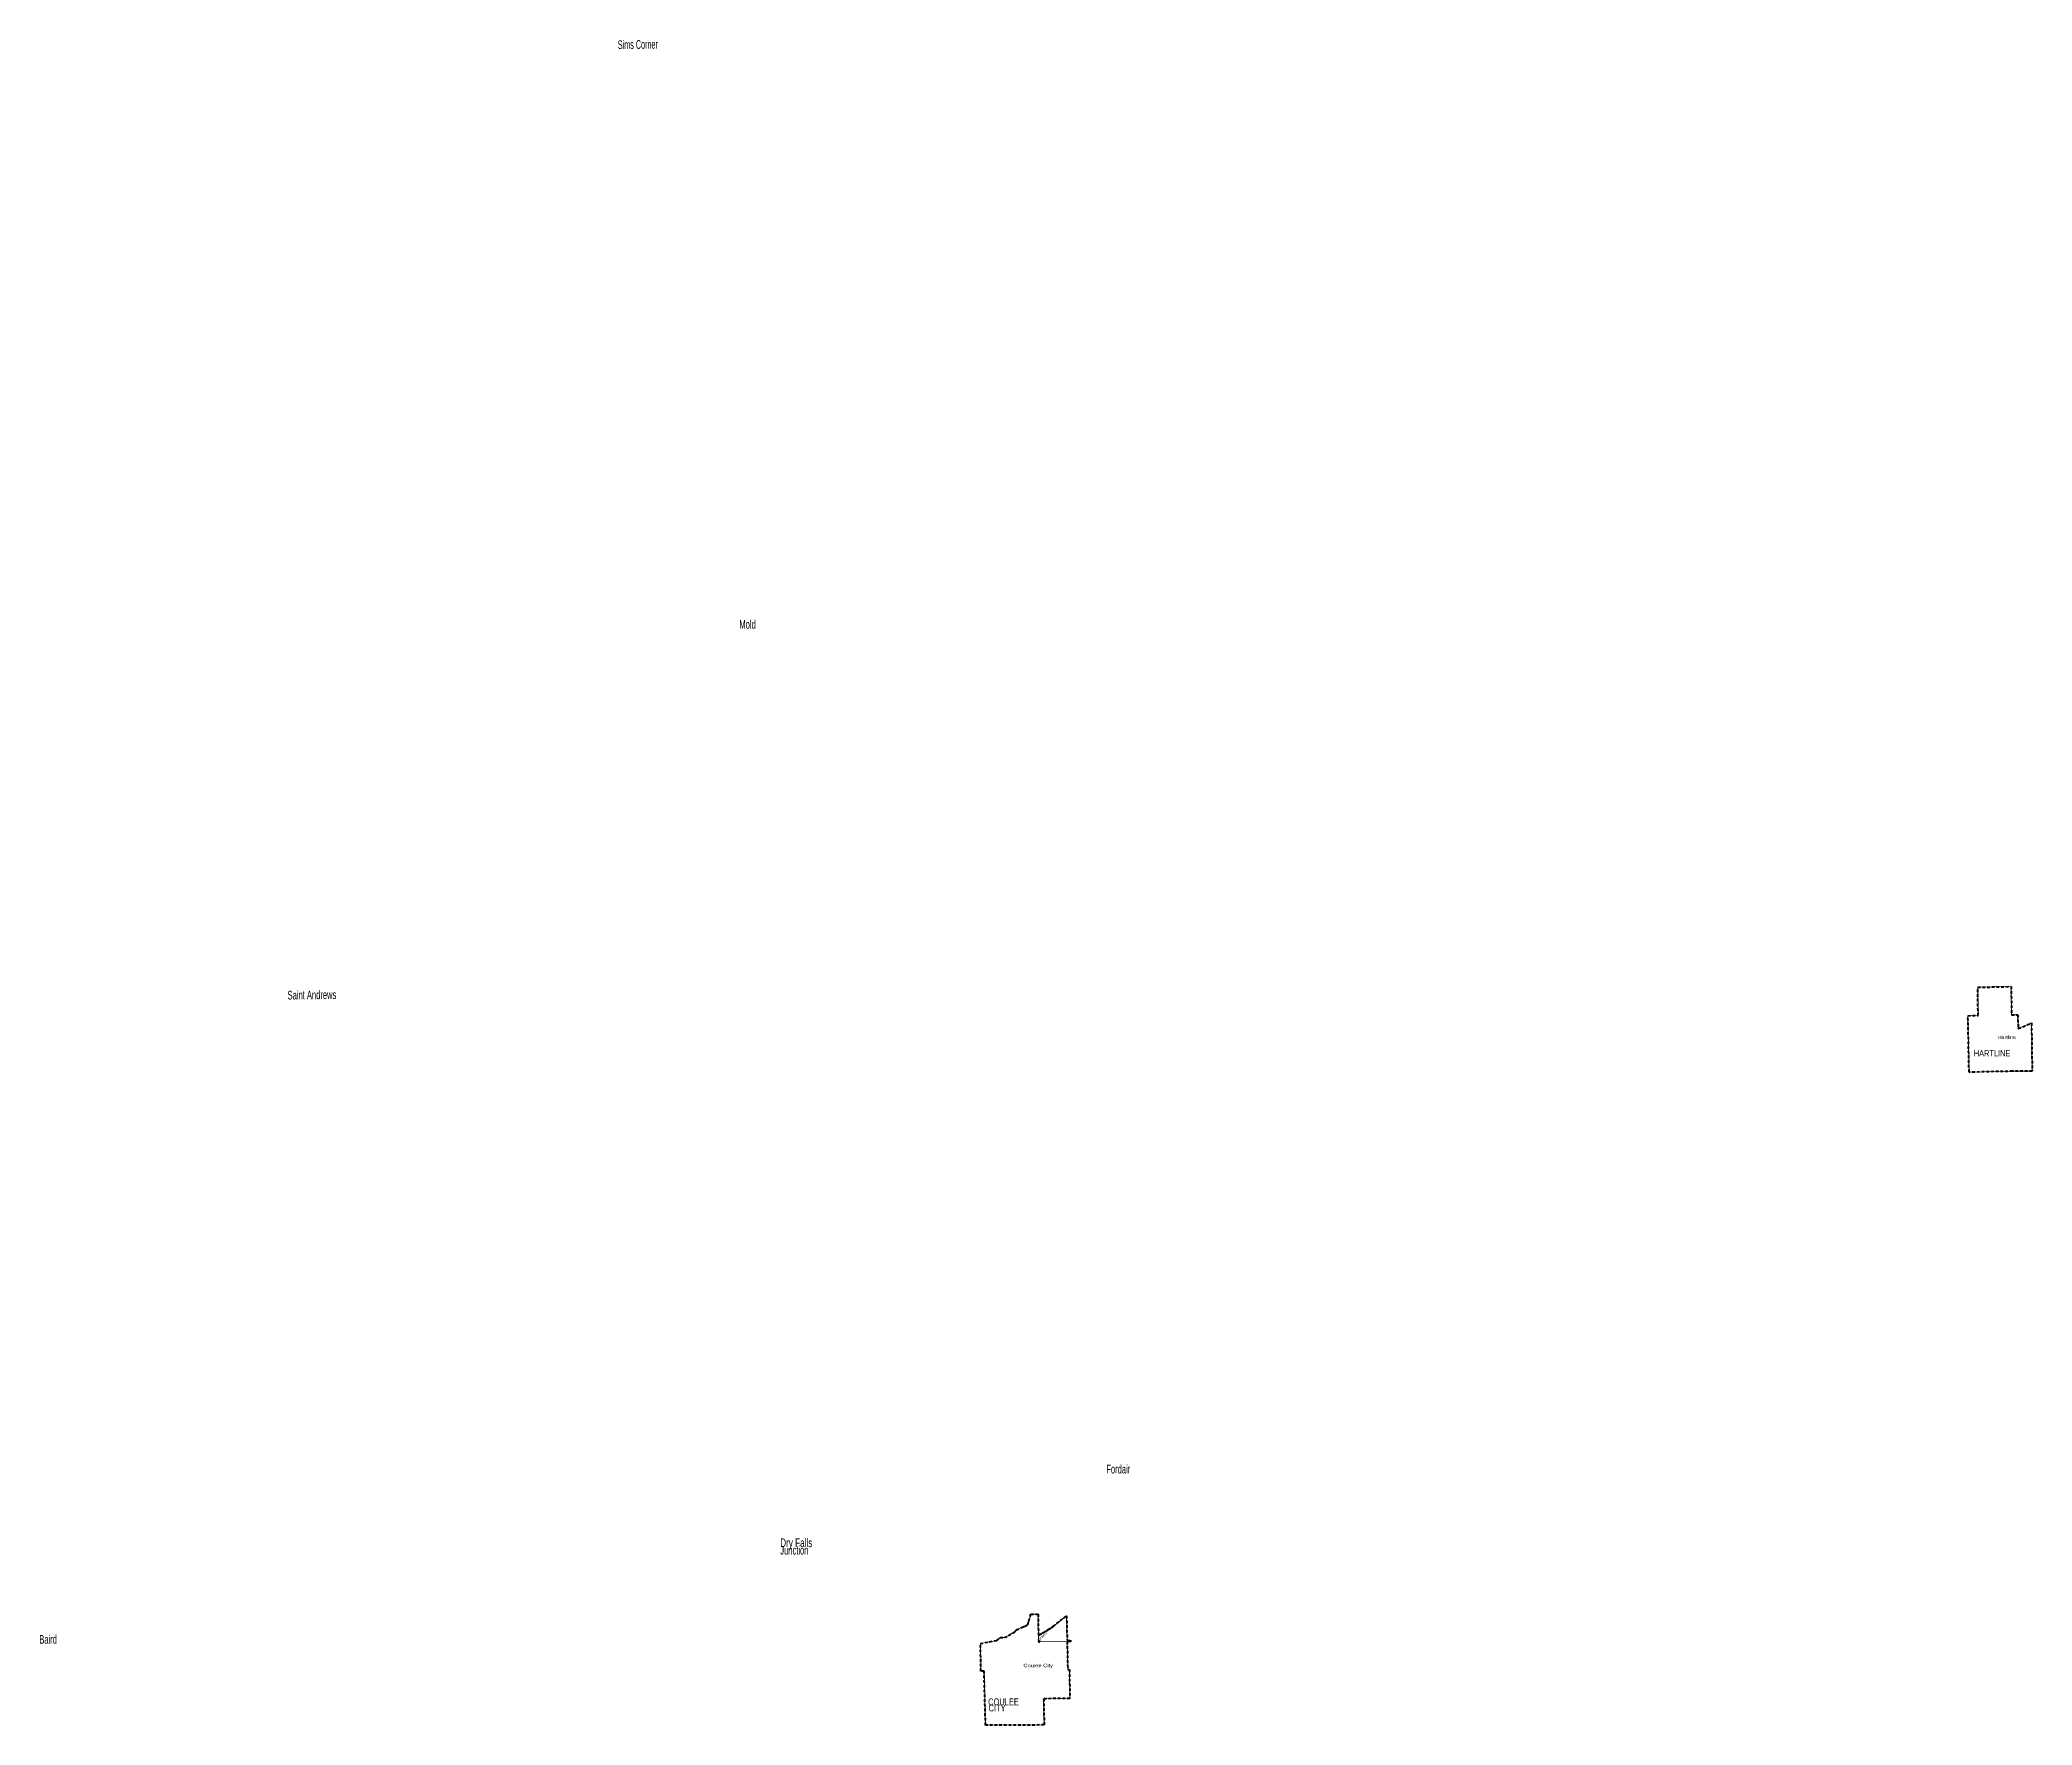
# Model space of a CAD drawing. Header units: feet. Extents: x -903180 to 1023491, y -707744 to 564635.
# Drawn here: x 379096 to 470735, y 42745 to 120275 of the extents above; entities that cross this region are included whole.
import ezdxf

# ---------------------------------------------------------------- set-up
doc = ezdxf.new("R2010")
doc.units = ezdxf.units.FT
doc.header["$LTSCALE"] = 80
doc.linetypes.add('SHORT_DASHED', pattern=[2.7, 1.5, -1.2])
doc.layers.add('13', color=7, linetype='SHORT_DASHED', lineweight=40)
doc.layers.add('58', color=7, linetype='Continuous', lineweight=13)
for name, color, linetype in [('14', 7, 'Continuous'), ('16', 7, 'Continuous'), ('36', 7, 'Continuous')]:
    doc.layers.add(name, color=color, linetype=linetype)

msp = doc.modelspace()

# ---------------------------------------------------------------- texts
at = {"layer": '14'}
for s, height, width, p in [('HARTLINE', 290.4, 0.85, (468050.73, 73508.35)), ('COULEE', 314.6, 0.75, (422716.26, 43659.63)), ('CITY', 314.6, 0.8, (422730.33, 43377.57))]:
    msp.add_text(s, height=height, dxfattribs=dict(at, width=width)).set_placement(p)
at = {"layer": '16'}
for s, width, p in [('Sims Corner', 0.6, (405682.81, 119850.41)), ('Mold', 0.65, (411273.81, 93179.06)), ('Saint Andrews', 0.65, (390492.14, 76126.55)), ('Baird', 0.65, (379071.59, 46488.49))]:
    msp.add_text(s, height=400, rotation=0.63, dxfattribs=dict(at, width=width)).set_placement(p)
for s, width, p in [('Fordair', 0.65, (428149.81, 54324.03)), ('Dry Falls', 0.7, (413149.43, 50934.41)), ('Junction', 0.65, (413154.13, 50593.38))]:
    msp.add_text(s, height=400, dxfattribs=dict(at, width=width)).set_placement(p)
at = {"layer": '36'}
for s, width, p in [('Hartline', 1.15, (469156.34, 74311.35)), ('Coulee City', 1.25, (424337.28, 45411.42))]:
    msp.add_text(s, height=157.5, dxfattribs=dict(at, width=width)).set_placement(p)
at = {"layer": '36', "width": 1.35}
msp.add_text('Uninc.', height=113, rotation=45, dxfattribs=at).set_placement((425057.16, 46603.2))

# ---------------------------------------------------------------- linework, layer by layer
at = {"layer": '13'}
for points in [[(467834.28, 72784.06), (467780.27, 75383.39), (468246.26, 75391.59), (468235.67, 76691.83), (469771.05, 76720.96), (469789.06, 75419.31), (470077.01, 75424.64), (470087.82, 74799.54), (470088.17, 74779.6), (470108.03, 74788.31), (470685.73, 75041.64), (470706.43, 75050.72), (470706.69, 75030.41), (470735.26, 72835.45), (469831.26, 72825.37)], [(426374.87, 45300.52), (426449.86, 45301.97), (426475.86, 43976.19), (425266.3, 43959.06), (425291.32, 42753.02), (422594.72, 42744.88), (422526.94, 45232.91), (422383.41, 45232.23), (422358.98, 46499.88), (423107.66, 46640.91), (423267.01, 46771.1), (423462.93, 46780.84), (423651.42, 46865.14), (423949.18, 47054.45), (424023.88, 47124.23), (424219.7, 47219.94), (424287.29, 47248.57), (424361.4, 47286.3), (424457.92, 47314.36), (424533.5, 47382.41), (424583.31, 47532.74), (424684.62, 47847.93), (425009.11, 47852.18), (425029.09, 46885), (425033.86, 46887.39), (425058.28, 46899.61), (425201.31, 46974.88), (425341.7, 47054.45), (425457.13, 47123.93), (425542.07, 47178.61), (425594.52, 47213.05), (425647.8, 47249.08), (425698.97, 47284.9), (426323.17, 47776.19), (426347.98, 46642.44), (426518.38, 46644.17), (426519.41, 46592.18), (426348.68, 46593.08)], [(425084.42, 46577.77), (425083.34, 46629.65), (425034.38, 46629.15), (425035.45, 46577.17)]]:
    msp.add_lwpolyline(points, close=True, dxfattribs=at)
at = {"layer": '58'}
for points in [[(467834.28, 72784.06), (467780.27, 75383.39), (468246.26, 75391.59), (468235.67, 76691.83), (469771.05, 76720.96), (469789.06, 75419.31), (470077.01, 75424.64), (470087.82, 74799.54), (470088.17, 74779.6), (470108.03, 74788.31), (470685.73, 75041.64), (470706.43, 75050.72), (470706.69, 75030.41), (470735.26, 72835.45), (469831.26, 72825.37)], [(426374.87, 45300.52), (426449.86, 45301.97), (426475.86, 43976.19), (425266.3, 43959.06), (425291.32, 42753.02), (422594.72, 42744.88), (422526.94, 45232.91), (422383.41, 45232.23), (422358.98, 46499.88), (423107.66, 46640.91), (423267.01, 46771.1), (423462.93, 46780.84), (423651.42, 46865.14), (423949.18, 47054.45), (424023.88, 47124.23), (424219.7, 47219.94), (424287.29, 47248.57), (424361.4, 47286.3), (424457.92, 47314.36), (424533.5, 47382.41), (424583.31, 47532.74), (424684.62, 47847.93), (425009.11, 47852.18), (425035.45, 46577.17), (426348.67, 46593.2)], [(426347.98, 46642.44), (426518.38, 46644.17), (426519.6, 46594.17), (426347.32, 46593.29), (425084.42, 46577.99), (425083.4, 46626.73), (425034.92, 46629.16), (425026.92, 46883.93), (425172.46, 46957.99), (425260.08, 47006.7), (425260.08, 47011.57), (425359.86, 47062.71), (425464.52, 47130.91), (425595.94, 47213.72), (425688.43, 47277.04), (425790.65, 47354.97), (426323.17, 47776.19)]]:
    msp.add_lwpolyline(points, close=True, dxfattribs=at)

msp.set_redraw_order([(e.dxf.handle, doc.entitydb.next_handle()) for e in msp.query("TEXT MTEXT ATTDEF DIMENSION ARC_DIMENSION")])  # texts and dimensions are drawn at this point

doc.saveas('drawing.dxf')
